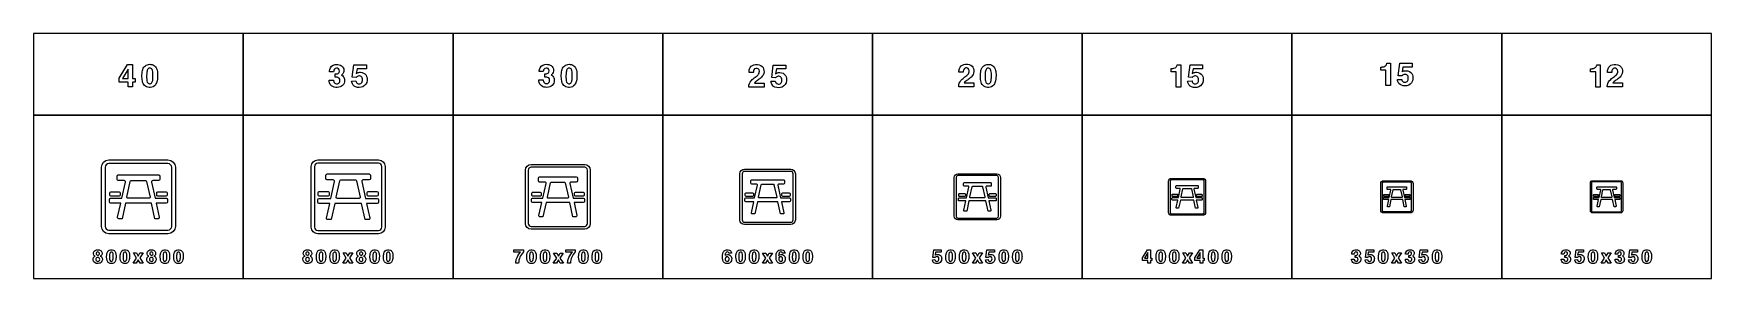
# Model space of a CAD drawing. Extents: x 0 to 18160, y 0 to 2655.
import ezdxf

# ---------------------------------------------------------------- set-up
doc = ezdxf.new("R2010")
doc.units = 0
doc.header["$MEASUREMENT"] = 0

msp = doc.modelspace()

# ---------------------------------------------------------------- linework, layer by layer
for points in [[(0, 1770), (2270, 1770), (2270, 2655), (0, 2655)], [(2270, 1770), (4540, 1770), (4540, 2655), (2270, 2655)], [(4540, 1770), (6810, 1770), (6810, 2655), (4540, 2655)], [(6810, 1770), (9080, 1770), (9080, 2655), (6810, 2655)], [(9080, 1770), (11350, 1770), (11350, 2655), (9080, 2655)], [(11350, 1770), (13620, 1770), (13620, 2655), (11350, 2655)], [(13620, 1770), (15890, 1770), (15890, 2655), (13620, 2655)], [(15890, 1770), (18160, 1770), (18160, 2655), (15890, 2655)], [(927.496, 2171.35), (1017.9, 2317.79), (1070.98, 2317.79), (1070.98, 2166.57), (1097.95, 2166.57), (1097.95, 2128.53), (1070.98, 2128.53), (1070.98, 2076.28), (1023.46, 2076.28), (1023.46, 2128.53), (927.496, 2128.53)], [(1023.46, 2269.13), (963.474, 2166.57), (1023.46, 2166.57)], [(0, 0), (2270, 0), (2270, 1770), (0, 1770)], [(2270, 0), (4540, 0), (4540, 1770), (2270, 1770)], [(4540, 0), (6810, 0), (6810, 1770), (4540, 1770)], [(6810, 0), (9080, 0), (9080, 1770), (6810, 1770)], [(9080, 0), (11350, 0), (11350, 1770), (9080, 1770)], [(11350, 0), (13620, 0), (13620, 1770), (11350, 1770)], [(13620, 0), (15890, 0), (15890, 1770), (13620, 1770)], [(15890, 0), (18160, 0), (18160, 1770), (15890, 1770)], [(1115.2, 221.769), (1080.08, 276.319), (1114.84, 276.319), (1133.11, 242.267), (1151.83, 276.319), (1185.98, 276.319), (1150.44, 222.29), (1186.95, 166.272), (1152.4, 166.272), (1132.54, 202.362), (1112.14, 166.272), (1077.99, 166.272)], [(3385.19, 221.769), (3350.07, 276.319), (3384.84, 276.319), (3403.11, 242.267), (3421.83, 276.319), (3455.97, 276.319), (3420.43, 222.29), (3456.95, 166.272), (3422.4, 166.272), (3402.54, 202.362), (3382.14, 166.272), (3347.99, 166.272)], [(5662.41, 221.386), (5627.29, 275.936), (5662.06, 275.936), (5680.33, 241.884), (5699.05, 275.936), (5733.19, 275.936), (5697.65, 221.908), (5734.17, 165.889), (5699.62, 165.889), (5679.76, 201.979), (5659.35, 165.889), (5625.21, 165.889)], [(7925.79, 221.523), (7890.67, 276.072), (7925.43, 276.072), (7943.7, 242.02), (7962.42, 276.072), (7996.57, 276.072), (7961.03, 222.044), (7997.54, 166.025), (7962.99, 166.025), (7943.13, 202.115), (7922.73, 166.025), (7888.58, 166.025)], [(10198.2, 221.797), (10163.1, 276.346), (10197.9, 276.346), (10216.2, 242.294), (10234.9, 276.346), (10269, 276.346), (10233.5, 222.318), (10270, 166.299), (10235.4, 166.299), (10215.6, 202.389), (10195.2, 166.299), (10161, 166.299)], [(12001, 222.096), (12055.2, 309.963), (12087.1, 309.963), (12087.1, 219.229), (12103.3, 219.229), (12103.3, 196.409), (12087.1, 196.409), (12087.1, 165.058), (12058.6, 165.058), (12058.6, 196.409), (12001, 196.409)], [(12058.6, 280.769), (12022.6, 219.229), (12058.6, 219.229)], [(12472.5, 221.797), (12437.4, 276.346), (12472.2, 276.347), (12490.5, 242.294), (12509.2, 276.347), (12543.3, 276.347), (12507.8, 222.318), (12544.3, 166.299), (12509.7, 166.299), (12489.9, 202.389), (12469.5, 166.299), (12435.3, 166.299)], [(12569, 222.114), (12623.3, 309.981), (12655.1, 309.981), (12655.1, 219.246), (12671.3, 219.246), (12671.3, 196.427), (12655.1, 196.427), (12655.1, 165.076), (12626.6, 165.076), (12626.6, 196.427), (12569, 196.427)], [(12626.6, 280.787), (12590.6, 219.246), (12626.6, 219.246)], [(14734.2, 221.783), (14699.1, 276.333), (14733.9, 276.333), (14752.1, 242.281), (14770.8, 276.333), (14805, 276.333), (14769.4, 222.304), (14806, 166.285), (14771.4, 166.285), (14751.6, 202.375), (14731.2, 166.285), (14697, 166.285)], [(17004.2, 221.783), (16969.1, 276.333), (17003.9, 276.333), (17022.1, 242.281), (17040.8, 276.333), (17075, 276.333), (17039.4, 222.304), (17076, 166.285), (17041.4, 166.285), (17021.6, 202.375), (17001.2, 166.285), (16967, 166.285)]]:
    msp.add_lwpolyline(points, close=True)
for points in [[(1173.29, 2191.65, -0.0563084), (1179.33, 2254.48, -0.130301), (1201.53, 2298.28, -0.174843), (1243.35, 2319.69, -0.147552), (1296.47, 2313.05, -0.192146), (1333.28, 2269.88, -0.0833996), (1342.52, 2212.85, -0.0545507), (1337.51, 2142.08, -0.116773), (1318.43, 2098, -0.221099), (1263.57, 2070.32, -0.162564), (1212.11, 2082.84, -0.174743), (1180.84, 2128.26, -0.0640867), (1173.37, 2186.95)], [(1224.67, 2161.12, 0.0124589), (1225.19, 2154.8, 0.0668192), (1230.8, 2129.4, 0.615362), (1281.7, 2123.79, 0.0726881), (1287.15, 2136.83, 0.0588562), (1291.85, 2174.11, 0.0389037), (1290.23, 2241.09, 0.084671), (1283.64, 2264.43, 0.156013), (1272.18, 2276.6, 0.143208), (1256.47, 2279.56, 0.172584), (1240.71, 2273.36, 0.132565), (1230.76, 2257.8, 0.0498315), (1226.21, 2236.08, 0.0368731)], [(3199.84, 2150.87), (3246.2, 2150.87, 0.0411845), (3248.26, 2135.66, 0.335066), (3278.75, 2110.39, 0.276505), (3310.74, 2124.92, 0.158203), (3316.31, 2145.65, 0.0878221), (3313.34, 2161.57, 0.217575), (3294.82, 2178.43, 0.0882727), (3273.57, 2181.56), (3262.75, 2181.56), (3262.75, 2216.82, 0.0282129), (3282.34, 2217.42, 0.50028), (3309.32, 2262.91, 0.235001), (3290.79, 2277.96, 0.165496), (3265.12, 2275.67, 0.220849), (3250.9, 2259.12, 0.055705), (3248.02, 2240.92), (3203.2, 2240.92, -0.0488003), (3204.97, 2263.51, -0.30773), (3262.59, 2318.01, -0.146685), (3322.07, 2312.08, -0.469869), (3348.61, 2219.31, -0.0891152), (3336.57, 2207.54), (3332.3, 2204.54, -0.0245333), (3343.48, 2198.14, -0.202429), (3365.75, 2161.45, -0.422325), (3303.08, 2072, -0.154301), (3238.98, 2079.19, -0.287878), (3199.96, 2139.89, -0.0143877)], [(3442.43, 2139.57), (3489.39, 2141.35, 0.0452719), (3495.79, 2125.12, 0.0567733), (3500.53, 2118.25, 0.070207), (3504.95, 2114.77, 0.264984), (3540.97, 2112.87, 0.20748), (3558.38, 2135.98, 0.147389), (3557.24, 2174.01, 0.308532), (3527.86, 2195.42, 0.215743), (3498.08, 2185.19, 0.028781), (3492.71, 2178.95), (3450.09, 2180.96), (3467.91, 2315.64), (3601.95, 2315.64), (3601.95, 2273.77), (3501.51, 2273.77), (3492.55, 2221.76, -0.0211252), (3505.46, 2229.3, -0.121371), (3538.8, 2235.15, -0.244671), (3598.59, 2203.2, -0.173069), (3610.16, 2144.07, -0.256779), (3564.98, 2078.08, -0.199585), (3485.44, 2077.01, -0.245625), (3445.16, 2125.91, -0.0170062)], [(5469.08, 2152.29), (5515.45, 2152.29, 0.0411845), (5517.5, 2137.08, 0.335066), (5547.99, 2111.8, 0.276505), (5579.98, 2126.34, 0.158203), (5585.55, 2147.07, 0.0878221), (5582.59, 2162.99, 0.217575), (5564.07, 2179.85, 0.0882727), (5542.82, 2182.97), (5532, 2182.97), (5532, 2218.24, 0.0282129), (5551.59, 2218.83, 0.50028), (5578.56, 2264.33, 0.235001), (5560.04, 2279.38, 0.165496), (5534.37, 2277.09, 0.220849), (5520.15, 2260.54, 0.055705), (5517.27, 2242.33), (5472.44, 2242.33, -0.0488003), (5474.22, 2264.92, -0.30773), (5531.84, 2319.43, -0.146685), (5591.32, 2313.5, -0.469869), (5617.86, 2220.73, -0.0891152), (5605.81, 2208.96), (5601.55, 2205.96, -0.0245333), (5612.72, 2199.56, -0.202429), (5635, 2162.87, -0.422325), (5572.32, 2073.41, -0.154301), (5508.22, 2080.6, -0.287878), (5469.2, 2141.31, -0.0143877)], [(5711.68, 2191.65, -0.0563084), (5717.72, 2254.48, -0.130301), (5739.91, 2298.28, -0.174843), (5781.74, 2319.69, -0.147552), (5834.86, 2313.05, -0.192146), (5871.67, 2269.88, -0.0833996), (5880.91, 2212.85, -0.0545507), (5875.89, 2142.08, -0.116773), (5856.82, 2098, -0.221099), (5801.96, 2070.32, -0.162564), (5750.5, 2082.84, -0.174743), (5719.22, 2128.26, -0.0640867), (5711.76, 2186.95)], [(5763.06, 2161.12, 0.0124589), (5763.57, 2154.8, 0.0668192), (5769.18, 2129.4, 0.615362), (5820.09, 2123.79, 0.0726881), (5825.54, 2136.83, 0.0588562), (5830.24, 2174.11, 0.0389037), (5828.62, 2241.09, 0.084671), (5822.02, 2264.43, 0.156013), (5810.57, 2276.6, 0.143208), (5794.85, 2279.56, 0.172584), (5779.09, 2273.36, 0.132565), (5769.14, 2257.8, 0.0498315), (5764.6, 2236.08, 0.0368731)], [(7741.06, 2074.79, -0.0640343), (7742.32, 2095.72, -0.161687), (7778.14, 2156.27, -0.0283718), (7819.97, 2188.65, 0.0545111), (7840.86, 2206.58, 0.192461), (7855.83, 2246.12, 0.234238), (7842.24, 2272.5, 0.196223), (7816.93, 2277.28, 0.252425), (7795.01, 2260.1, 0.0856617), (7790.86, 2243.08, 0.0202329), (7790.15, 2231.39), (7743.51, 2231.39, -0.0983795), (7749.55, 2272.7, -0.245047), (7795.72, 2315.83, -0.207102), (7872.69, 2307.49, -0.233443), (7905.15, 2255.16, -0.20961), (7886.99, 2190.98, -0.0785124), (7853.06, 2159.51, 0.0107372), (7817.24, 2133.72, 0.0665092), (7801.37, 2117.68), (7905.86, 2117.68), (7905.86, 2074.79)], [(7981.21, 2136.73), (8028.17, 2138.5, 0.0452719), (8034.56, 2122.27, 0.0567733), (8039.3, 2115.4, 0.070207), (8043.73, 2111.92, 0.264984), (8079.74, 2110.03, 0.20748), (8097.16, 2133.13, 0.147389), (8096.02, 2171.17, 0.308532), (8066.63, 2192.57, 0.215743), (8036.85, 2182.34, 0.028781), (8031.48, 2176.1), (7988.87, 2178.12), (8006.68, 2312.79), (8140.72, 2312.79), (8140.72, 2270.93), (8040.29, 2270.93), (8031.33, 2218.92, -0.0211252), (8044.24, 2226.46, -0.121371), (8077.57, 2232.3, -0.244671), (8137.37, 2200.35, -0.173069), (8148.94, 2141.23, -0.256779), (8103.76, 2075.23, -0.199585), (8024.22, 2074.17, -0.245625), (7983.93, 2123.06, -0.0170062)], [(10012.9, 2078.85, -0.0640343), (10014.2, 2099.78, -0.161687), (10050, 2160.33, -0.0283718), (10091.8, 2192.71, 0.0545111), (10112.7, 2210.64, 0.192461), (10127.7, 2250.18, 0.234238), (10114.1, 2276.56, 0.196223), (10088.8, 2281.34, 0.252425), (10066.8, 2264.16, 0.0856617), (10062.7, 2247.14, 0.0202329), (10062, 2235.45), (10015.3, 2235.45, -0.0983795), (10021.4, 2276.76, -0.245047), (10067.6, 2319.89, -0.207102), (10144.5, 2311.55, -0.233443), (10177, 2259.22, -0.20961), (10158.8, 2195.04, -0.0785124), (10124.9, 2163.57, 0.0107372), (10089.1, 2137.78, 0.0665092), (10073.2, 2121.74), (10177.7, 2121.74), (10177.7, 2078.85)], [(10247.9, 2191.49, -0.0563084), (10253.9, 2254.33, -0.130301), (10276.1, 2298.12, -0.174843), (10317.9, 2319.53, -0.147552), (10371, 2312.9, -0.192146), (10407.8, 2269.73, -0.0833996), (10417.1, 2212.7, -0.0545507), (10412.1, 2141.92, -0.116773), (10393, 2097.85, -0.221099), (10338.1, 2070.16, -0.162564), (10286.7, 2082.68, -0.174743), (10255.4, 2128.1, -0.0640867), (10247.9, 2186.79)], [(10299.2, 2160.96, 0.0124589), (10299.8, 2154.64, 0.0668192), (10305.4, 2129.25, 0.615362), (10356.3, 2123.64, 0.0726881), (10361.7, 2136.67, 0.0588562), (10366.4, 2173.95, 0.0389037), (10364.8, 2240.94, 0.084671), (10358.2, 2264.28, 0.156013), (10346.8, 2276.44, 0.143208), (10331, 2279.4, 0.172584), (10315.3, 2273.2, 0.132565), (10305.3, 2257.64, 0.0498315), (10300.8, 2235.92, 0.0368731)], [(12310.9, 2274.45), (12324.1, 2274.45, 0.0261527), (12330.1, 2275.12, 0.0824327), (12354.9, 2282.34, 0.211118), (12374.9, 2306.08, 0.0230957), (12377.6, 2315.99), (12415.7, 2315.99), (12415.7, 2074.01), (12367.1, 2074.01), (12367.1, 2241.03), (12310.9, 2241.03)], [(12491, 2139), (12538, 2140.78, 0.0452719), (12544.4, 2124.55, 0.0567733), (12549.1, 2117.67, 0.070207), (12553.5, 2114.2, 0.264984), (12589.6, 2112.3, 0.20748), (12607, 2135.41, 0.147389), (12605.8, 2173.44, 0.308532), (12576.4, 2194.85, 0.215743), (12546.7, 2184.62, 0.028781), (12541.3, 2178.38), (12498.7, 2180.39), (12516.5, 2315.07), (12650.5, 2315.07), (12650.5, 2273.2), (12550.1, 2273.2), (12541.1, 2221.19, -0.0211252), (12554.1, 2228.73, -0.121371), (12587.4, 2234.58, -0.244671), (12647.2, 2202.63, -0.173069), (12658.8, 2143.5, -0.256779), (12613.6, 2077.51, -0.199585), (12534, 2076.44, -0.245625), (12493.7, 2125.34, -0.0170062)], [(14580.9, 2291.94), (14594, 2291.94, 0.0261527), (14600.1, 2292.61, 0.0824327), (14624.9, 2299.84, 0.211118), (14644.9, 2323.58, 0.0230957), (14647.6, 2333.49), (14685.7, 2333.49), (14685.7, 2091.51), (14637.1, 2091.51), (14637.1, 2258.53), (14580.9, 2258.53)], [(14761, 2156.5), (14808, 2158.28, 0.0452719), (14814.4, 2142.04, 0.0567733), (14819.1, 2135.17, 0.070207), (14823.5, 2131.7, 0.264984), (14859.6, 2129.8, 0.20748), (14877, 2152.9, 0.147389), (14875.8, 2190.94, 0.308532), (14846.4, 2212.34, 0.215743), (14816.7, 2202.11, 0.028781), (14811.3, 2195.87), (14768.7, 2197.89), (14786.5, 2332.56), (14920.5, 2332.56), (14920.5, 2290.7), (14820.1, 2290.7), (14811.1, 2238.69, -0.0211252), (14824, 2246.23, -0.121371), (14857.4, 2252.08, -0.244671), (14917.2, 2220.12, -0.173069), (14928.7, 2161, -0.256779), (14883.6, 2095.01, -0.199585), (14804, 2093.94, -0.245625), (14763.7, 2142.83, -0.0170062)], [(16852.4, 2273.43), (16865.5, 2273.43, 0.0261527), (16871.5, 2274.1, 0.0824327), (16896.4, 2281.32, 0.211118), (16916.4, 2305.06, 0.0230957), (16919, 2314.97), (16957.1, 2314.97), (16957.1, 2072.99), (16908.5, 2072.99), (16908.5, 2240.01), (16852.4, 2240.01)], [(17032.5, 2075.98, -0.0640343), (17033.8, 2096.92, -0.161687), (17069.6, 2157.46, -0.0283718), (17111.4, 2189.85, 0.0545111), (17132.3, 2207.78, 0.192461), (17147.3, 2247.31, 0.234238), (17133.7, 2273.69, 0.196223), (17108.4, 2278.47, 0.252425), (17086.4, 2261.29, 0.0856617), (17082.3, 2244.27, 0.0202329), (17081.6, 2232.58), (17034.9, 2232.58, -0.0983795), (17041, 2273.89, -0.245047), (17087.1, 2317.02, -0.207102), (17164.1, 2308.69, -0.233443), (17196.6, 2256.36, -0.20961), (17178.4, 2192.18, -0.0785124), (17144.5, 2160.7, 0.0107372), (17108.7, 2134.91, 0.0665092), (17092.8, 2118.88), (17197.3, 2118.88), (17197.3, 2075.98)], [(814.998, 484.997, -0.414213), (734.998, 564.997), (734.998, 1205, -0.414213), (814.998, 1285), (1455, 1285, -0.414213), (1535, 1205), (1535, 564.997, -0.414213), (1455, 484.997)], [(3075, 484.997, -0.414213), (3005, 554.997), (3005, 1215, -0.414213), (3075, 1285), (3735, 1285, -0.414213), (3805, 1215), (3805, 554.997, -0.414213), (3735, 484.997)], [(814.998, 524.997), (1455, 524.997, 0.414213), (1495, 564.997), (1495, 1205, 0.414213), (1455, 1245), (814.998, 1245, 0.414213), (774.998, 1205), (774.998, 564.997, 0.414213)], [(1135, 1122.56), (1353.44, 1122.56, -0.413762), (1366.6, 1109.41), (1366.6, 1074.36, -0.413808), (1353.44, 1061.21), (1289.14, 1061.2, 0.479731), (1276.2, 1045.2), (1315.04, 869.218), (1436.6, 869.231, -0.413829), (1449.77, 856.072), (1449.77, 828.933, -0.413808), (1436.6, 815.776), (1326.67, 815.787), (1360.24, 663.418, -0.478843), (1347.51, 647.433), (1312.18, 647.442), (1275.1, 815.787), (1134.99, 815.787), (994.892, 815.787), (957.813, 647.442), (922.481, 647.433, -0.478843), (909.755, 663.418), (943.325, 815.787), (833.394, 815.776, -0.413808), (820.23, 828.933), (820.23, 856.072, -0.413829), (833.394, 869.231), (954.96, 869.218), (993.797, 1045.2, 0.479731), (980.853, 1061.2), (916.56, 1061.21, -0.413808), (903.392, 1074.36), (903.392, 1109.41, -0.413762), (916.56, 1122.56)], [(3075, 519.997), (3735, 519.997, 0.414213), (3770, 554.997), (3770, 1215, 0.414213), (3735, 1250), (3075, 1250, 0.414213), (3040, 1215), (3040, 554.997, 0.414213)], [(3405, 1132.46), (3632.54, 1132.46, -0.413762), (3646.25, 1118.76), (3646.25, 1082.25, -0.413808), (3632.54, 1068.55), (3565.56, 1068.54, 0.479731), (3552.08, 1051.87), (3592.54, 868.561), (3719.17, 868.574, -0.413829), (3732.88, 854.867), (3732.88, 826.597, -0.413808), (3719.17, 812.892), (3604.65, 812.904), (3639.62, 654.186, -0.478843), (3626.37, 637.534), (3589.56, 637.543), (3550.94, 812.904), (3404.99, 812.904), (3259.05, 812.904), (3220.43, 637.543), (3183.63, 637.534, -0.478843), (3170.37, 654.186), (3205.34, 812.904), (3090.83, 812.892, -0.413808), (3077.11, 826.597), (3077.11, 854.867, -0.413829), (3090.83, 868.574), (3217.46, 868.561), (3257.91, 1051.87, 0.479731), (3244.43, 1068.54), (3177.46, 1068.55, -0.413808), (3163.74, 1082.25), (3163.74, 1118.76, -0.413762), (3177.46, 1132.46)], [(5385, 534.997, -0.414213), (5325, 594.997), (5325, 1175, -0.414213), (5385, 1235), (5965, 1235, -0.414213), (6025, 1175), (6025, 594.997, -0.414213), (5965, 534.997)], [(5385, 564.997), (5965, 564.997, 0.414213), (5995, 594.997), (5995, 1175, 0.414213), (5965, 1205), (5385, 1205, 0.414213), (5355, 1175), (5355, 594.997, 0.414213)], [(5675, 1101.53), (5874.1, 1101.53, -0.413762), (5886.09, 1089.54), (5886.09, 1057.6, -0.413808), (5874.1, 1045.61), (5815.49, 1045.6, 0.479731), (5803.7, 1031.01), (5839.1, 870.615), (5949.89, 870.627, -0.413829), (5961.9, 858.633), (5961.9, 833.897, -0.413808), (5949.89, 821.905), (5849.69, 821.915), (5880.29, 683.037, -0.478843), (5868.7, 668.467), (5836.49, 668.475), (5802.7, 821.915), (5674.99, 821.915), (5547.3, 821.915), (5513.5, 668.475), (5481.3, 668.467, -0.478843), (5469.7, 683.037), (5500.3, 821.915), (5400.1, 821.905, -0.413808), (5388.1, 833.897), (5388.1, 858.633, -0.413829), (5400.1, 870.627), (5510.9, 870.615), (5546.3, 1031.01, 0.479731), (5534.5, 1045.6), (5475.9, 1045.61, -0.413808), (5463.9, 1057.6), (5463.9, 1089.54, -0.413762), (5475.9, 1101.53)], [(7695, 584.997, -0.414213), (7645, 634.997), (7645, 1135, -0.414213), (7695, 1185), (8195, 1185, -0.414213), (8245, 1135), (8245, 634.997, -0.414213), (8195, 584.997)], [(7695, 609.997), (8195, 609.997, 0.414213), (8220, 634.997), (8220, 1135, 0.414213), (8195, 1160), (7695, 1160, 0.414213), (7670, 1135), (7670, 634.997, 0.414213)], [(10005, 634.997, -0.414213), (9965, 674.997), (9965, 1095, -0.414213), (10005, 1135), (10425, 1135, -0.414213), (10465, 1095), (10465, 674.997, -0.414213), (10425, 634.997)], [(10005, 654.997), (10425, 654.997, 0.414213), (10445, 674.997), (10445, 1095, 0.414213), (10425, 1115), (10005, 1115, 0.414213), (9985, 1095), (9985, 674.997, 0.414213)], [(926.214, 940.489, -0.413814), (937.186, 929.517), (937.186, 901.942, -0.41382), (926.214, 890.975), (835.368, 890.972, -0.413786), (824.4, 901.937), (824.4, 929.519, -0.413793), (835.368, 940.484)], [(1135, 1061.19), (1212.12, 1061.19, -0.352577), (1222.88, 1052.57), (1260.4, 882.573, -0.479787), (1249.64, 869.233), (1134.99, 869.233), (1020.35, 869.233, -0.479787), (1009.6, 882.573), (1047.12, 1052.57, -0.352577), (1057.87, 1061.19)], [(1343.78, 940.489), (1434.62, 940.484, -0.413793), (1445.6, 929.519), (1445.6, 901.937, -0.413786), (1434.62, 890.972), (1343.78, 890.975, -0.41382), (1332.81, 901.942), (1332.81, 929.517, -0.413814)], [(3187.51, 942.801, -0.413814), (3198.94, 931.372), (3198.94, 902.648, -0.41382), (3187.51, 891.224), (3092.88, 891.221, -0.413786), (3081.46, 902.643), (3081.46, 931.374, -0.413793), (3092.88, 942.796)], [(3405, 1068.53), (3485.34, 1068.53, -0.352577), (3496.54, 1059.55), (3535.62, 882.472, -0.479787), (3524.42, 868.577), (3404.99, 868.576), (3285.57, 868.577, -0.479787), (3274.37, 882.472), (3313.46, 1059.55, -0.352577), (3324.66, 1068.53)], [(3622.48, 942.801), (3717.11, 942.796, -0.413793), (3728.54, 931.374), (3728.54, 902.643, -0.413786), (3717.11, 891.221), (3622.48, 891.224, -0.41382), (3611.05, 902.648), (3611.05, 931.372, -0.413814)], [(5484.7, 935.575, -0.413814), (5494.7, 925.575), (5494.7, 900.441, -0.41382), (5484.7, 890.445), (5401.9, 890.443, -0.413786), (5391.9, 900.437), (5391.9, 925.577, -0.413793), (5401.9, 935.572)], [(5675, 1045.59), (5745.29, 1045.59, -0.352577), (5755.1, 1037.73), (5789.29, 882.787, -0.479787), (5779.49, 870.629), (5674.99, 870.628), (5570.5, 870.629, -0.479787), (5560.7, 882.787), (5594.9, 1037.73, -0.352577), (5604.7, 1045.59)], [(5865.29, 935.575), (5948.09, 935.572, -0.413793), (5958.1, 925.577), (5958.1, 900.437, -0.413786), (5948.09, 890.443), (5865.29, 890.445, -0.41382), (5855.3, 900.441), (5855.3, 925.575, -0.413814)], [(7945, 1070.59), (8115.65, 1070.59, -0.413762), (8125.94, 1060.32), (8125.94, 1032.94, -0.413808), (8115.65, 1022.66), (8065.42, 1022.66, 0.479731), (8055.31, 1010.15), (8085.65, 872.67), (8180.62, 872.68, -0.413829), (8190.91, 862.4), (8190.91, 841.197, -0.413808), (8180.62, 830.918), (8094.74, 830.927), (8120.96, 711.889, -0.478843), (8111.02, 699.4), (8083.42, 699.407), (8054.45, 830.927), (7944.99, 830.927), (7835.54, 830.927), (7806.57, 699.407), (7778.97, 699.4, -0.478843), (7769.03, 711.889), (7795.25, 830.927), (7709.37, 830.918, -0.413808), (7699.09, 841.197), (7699.09, 862.4, -0.413829), (7709.37, 872.68), (7804.34, 872.67), (7834.68, 1010.15, 0.479731), (7824.57, 1022.66), (7774.34, 1022.66, -0.413808), (7764.06, 1032.94), (7764.06, 1060.32, -0.413762), (7774.34, 1070.59)], [(7781.88, 928.35, -0.413814), (7790.46, 919.778), (7790.46, 898.235, -0.41382), (7781.88, 889.667), (7710.91, 889.665, -0.413786), (7702.34, 898.232), (7702.34, 919.78, -0.413793), (7710.91, 928.347)], [(7945, 1022.65), (8005.25, 1022.65, -0.352577), (8013.65, 1015.91), (8042.96, 883.103, -0.479787), (8034.56, 872.682), (7944.99, 872.681), (7855.43, 872.682, -0.479787), (7847.03, 883.103), (7876.34, 1015.91, -0.352577), (7884.74, 1022.65)], [(8108.11, 928.35), (8179.08, 928.347, -0.413793), (8187.65, 919.78), (8187.65, 898.232, -0.413786), (8179.08, 889.665), (8108.11, 889.667, -0.41382), (8099.54, 898.235), (8099.54, 919.778, -0.413814)], [(10215, 1039.66), (10357.2, 1039.66, -0.413762), (10365.8, 1031.1), (10365.8, 1008.28, -0.413808), (10357.2, 999.717), (10315.4, 999.715, 0.479731), (10306.9, 989.293), (10332.2, 874.725), (10411.4, 874.733, -0.413829), (10419.9, 866.166), (10419.9, 848.497, -0.413808), (10411.4, 839.932), (10339.8, 839.939), (10361.6, 740.74, -0.478843), (10353.4, 730.333), (10330.4, 730.339), (10306.2, 839.939), (10215, 839.939), (10123.8, 839.939), (10099.6, 730.339), (10076.6, 730.333, -0.478843), (10068.4, 740.74), (10090.2, 839.939), (10018.6, 839.932, -0.413808), (10010.1, 848.497), (10010.1, 866.166, -0.413829), (10018.6, 874.733), (10097.8, 874.725), (10123.1, 989.293, 0.479731), (10114.6, 999.715), (10072.8, 999.717, -0.413808), (10064.2, 1008.28), (10064.2, 1031.1, -0.413762), (10072.8, 1039.66)], [(10079.1, 921.124, -0.413814), (10086.2, 913.982), (10086.2, 896.029, -0.41382), (10079.1, 888.889), (10019.9, 888.887, -0.413786), (10012.8, 896.026), (10012.8, 913.983, -0.413793), (10019.9, 921.122)], [(10215, 999.706), (10265.2, 999.706, -0.352577), (10272.2, 994.092), (10296.6, 883.419, -0.479787), (10289.6, 874.734), (10215, 874.734), (10140.4, 874.734, -0.479787), (10133.4, 883.419), (10157.8, 994.092, -0.352577), (10164.8, 999.706)], [(10350.9, 921.124), (10410.1, 921.122, -0.413793), (10417.2, 913.983), (10417.2, 896.026, -0.413786), (10410.1, 888.887), (10350.9, 888.889, -0.41382), (10343.8, 896.029), (10343.8, 913.982, -0.413814)], [(12315, 684.997, -0.414213), (12285, 714.997), (12285, 1055, -0.414213), (12315, 1085), (12655, 1085, -0.414213), (12685, 1055), (12685, 714.997, -0.414213), (12655, 684.997)], [(12315, 699.997), (12655, 699.997, 0.414213), (12670, 714.997), (12670, 1055, 0.414213), (12655, 1070), (12315, 1070, 0.414213), (12300, 1055), (12300, 714.997, 0.414213)], [(12485, 1008.73), (12598.8, 1008.73, -0.413762), (12605.6, 1001.88), (12605.6, 983.626, -0.413808), (12598.8, 976.773), (12565.3, 976.771, 0.479731), (12558.5, 968.434), (12578.8, 876.779), (12642.1, 876.786, -0.413829), (12648.9, 869.932), (12648.9, 855.797, -0.413808), (12642.1, 848.945), (12584.8, 848.951), (12602.3, 769.592, -0.478843), (12595.7, 761.266), (12577.3, 761.271), (12558, 848.951), (12485, 848.951), (12412, 848.951), (12392.7, 761.271), (12374.3, 761.266, -0.478843), (12367.7, 769.592), (12385.2, 848.951), (12327.9, 848.945, -0.413808), (12321.1, 855.797), (12321.1, 869.932, -0.413829), (12327.9, 876.786), (12391.2, 876.779), (12411.5, 968.434, 0.479731), (12404.7, 976.771), (12371.2, 976.773, -0.413808), (12364.4, 983.626), (12364.4, 1001.88, -0.413762), (12371.2, 1008.73)], [(12376.3, 913.899, -0.413814), (12382, 908.185), (12382, 893.823, -0.41382), (12376.3, 888.111), (12328.9, 888.109, -0.413786), (12323.2, 893.82), (12323.2, 908.186, -0.413793), (12328.9, 913.897)], [(12485, 976.764), (12525.2, 976.764, -0.352577), (12530.8, 972.273), (12550.3, 883.735, -0.479787), (12544.7, 876.787), (12485, 876.787), (12425.3, 876.787, -0.479787), (12419.7, 883.735), (12439.2, 972.273, -0.352577), (12444.8, 976.764)], [(12593.7, 913.899), (12641.1, 913.897, -0.413793), (12646.8, 908.186), (12646.8, 893.82, -0.413786), (12641.1, 888.109), (12593.7, 888.111, -0.41382), (12588, 893.823), (12588, 908.185, -0.413814)], [(14610, 709.997, -0.414213), (14580, 739.997), (14580, 1030, -0.414213), (14610, 1060), (14900, 1060, -0.414213), (14930, 1030), (14930, 739.997, -0.414213), (14900, 709.997)], [(14610, 724.997), (14900, 724.997, 0.414213), (14915, 739.997), (14915, 1030, 0.414213), (14900, 1045), (14610, 1045, 0.414213), (14595, 1030), (14595, 739.997, 0.414213)], [(14755, 994.108), (14854.5, 994.108, -0.413762), (14860.5, 988.112), (14860.5, 972.143, -0.413808), (14854.5, 966.147), (14825.2, 966.145, 0.479731), (14819.3, 958.85), (14837, 878.652), (14892.4, 878.658, -0.413829), (14898.4, 872.661), (14898.4, 860.293, -0.413808), (14892.4, 854.297), (14842.3, 854.302), (14857.6, 784.863, -0.478843), (14851.8, 777.578), (14835.7, 777.582), (14818.8, 854.302), (14755, 854.302), (14691.1, 854.302), (14674.3, 777.582), (14658.1, 777.578, -0.478843), (14652.3, 784.863), (14667.6, 854.302), (14617.5, 854.297, -0.413808), (14611.5, 860.293), (14611.5, 872.661, -0.413829), (14617.5, 878.658), (14672.9, 878.652), (14690.6, 958.85, 0.479731), (14684.8, 966.145), (14655.4, 966.147, -0.413808), (14649.4, 972.143), (14649.4, 988.112, -0.413762), (14655.4, 994.108)], [(14659.8, 911.132, -0.413814), (14664.8, 906.132), (14664.8, 893.565, -0.41382), (14659.8, 888.567), (14618.4, 888.566, -0.413786), (14613.4, 893.563), (14613.4, 906.133, -0.413793), (14618.4, 911.13)], [(14755, 966.139), (14790.1, 966.139, -0.352577), (14795, 962.209), (14812.1, 884.738, -0.479787), (14807.2, 878.659), (14755, 878.658), (14702.8, 878.659, -0.479787), (14697.8, 884.738), (14714.9, 962.209, -0.352577), (14719.8, 966.139)], [(14850.1, 911.132), (14891.5, 911.13, -0.413793), (14896.5, 906.133), (14896.5, 893.563, -0.413786), (14891.5, 888.566), (14850.1, 888.567, -0.41382), (14845.1, 893.565), (14845.1, 906.132, -0.413814)], [(16874, 709.997, -0.414213), (16850, 733.997), (16850, 1036, -0.414213), (16874, 1060), (17176, 1060, -0.414213), (17200, 1036), (17200, 733.997, -0.414213), (17176, 709.997)], [(16874, 721.998), (17176, 721.998, 0.414213), (17188, 733.998), (17188, 1036, 0.414213), (17176, 1048), (16874, 1048, 0.414213), (16862, 1036), (16862, 733.998, 0.414213)], [(17025.4, 994.108), (17125, 994.108, -0.413762), (17131, 988.112), (17131, 972.143, -0.413808), (17125, 966.147), (17095.7, 966.145, 0.479731), (17089.8, 958.85), (17107.5, 878.652), (17162.9, 878.658, -0.413829), (17168.9, 872.661), (17168.9, 860.293, -0.413808), (17162.9, 854.297), (17112.8, 854.302), (17128.1, 784.863, -0.478843), (17122.3, 777.578), (17106.2, 777.582), (17089.3, 854.302), (17025.4, 854.302), (16961.6, 854.302), (16944.7, 777.582), (16928.6, 777.578, -0.478843), (16922.8, 784.863), (16938.1, 854.302), (16888, 854.297, -0.413808), (16882, 860.293), (16882, 872.661, -0.413829), (16888, 878.658), (16943.4, 878.652), (16961.1, 958.85, 0.479731), (16955.2, 966.145), (16925.9, 966.147, -0.413808), (16919.9, 972.143), (16919.9, 988.112, -0.413762), (16925.9, 994.108)], [(16930.3, 911.132, -0.413814), (16935.3, 906.132), (16935.3, 893.565, -0.41382), (16930.3, 888.567), (16888.9, 888.566, -0.413786), (16883.9, 893.563), (16883.9, 906.133, -0.413793), (16888.9, 911.13)], [(17025.4, 966.139), (17060.6, 966.139, -0.352577), (17065.5, 962.209), (17082.6, 884.738, -0.479787), (17077.7, 878.659), (17025.4, 878.658), (16973.2, 878.659, -0.479787), (16968.3, 884.738), (16985.4, 962.209, -0.352577), (16990.3, 966.139)], [(17120.6, 911.132), (17162, 911.13, -0.413793), (17167, 906.133), (17167, 893.563, -0.413786), (17162, 888.566), (17120.6, 888.567, -0.41382), (17115.6, 893.565), (17115.6, 906.132, -0.413814)], [(667.968, 242.323, -0.0382282), (664.485, 243.627, -0.270406), (649.106, 267.703, -0.377372), (679.437, 309.622, -0.15371), (717.921, 307.513, -0.416366), (738.324, 258.058, -0.173733), (723.774, 243.674), (722.328, 242.987, -0.0479914), (731.997, 238.034, -0.173856), (743.608, 221.873, -0.440125), (712.542, 164.243, -0.184), (667.115, 168.106, -0.410286), (649.627, 226.897, -0.151435), (664.035, 240.357)], [(674.84, 207.087, 0.0490068), (675.765, 200.38, 0.121824), (679.864, 191.992, 0.229649), (696.878, 185.641, 0.256774), (712.873, 195.57, 0.178638), (714.674, 215.12, 0.196143), (706.475, 226.186, 0.197496), (689.082, 228.271, 0.222887), (677.163, 219.006, 0.124888)], [(677.305, 267.821, 0.0587981), (678.182, 263.887, 0.18403), (685.267, 254.717, 0.217144), (702.684, 253.485, 0.192437), (710.883, 260.57, 0.157808), (712.542, 273.982, 0.166677), (707.968, 282.821, 0.173614), (695.954, 287.323, 0.2359), (681.001, 280.902, 0.184791)], [(791.138, 234.257, -0.0563084), (794.763, 271.959, -0.130301), (808.081, 298.238, -0.174843), (833.176, 311.082, -0.147552), (865.048, 307.101, -0.192146), (887.133, 281.2, -0.0833996), (892.678, 246.982, -0.0545507), (889.668, 204.518, -0.116773), (878.223, 178.073, -0.221099), (845.308, 161.461, -0.162564), (814.432, 168.973, -0.174743), (795.664, 196.224, -0.0640867), (791.185, 231.437)], [(821.967, 215.94, 0.0124589), (822.275, 212.148, 0.0668192), (825.64, 196.911, 0.615362), (856.185, 193.547, 0.0726881), (859.455, 201.366, 0.0588562), (862.275, 223.736, 0.0389037), (861.304, 263.926, 0.084671), (857.346, 277.93, 0.156013), (850.474, 285.229, 0.143208), (841.043, 287.006, 0.172584), (831.588, 283.286, 0.132565), (825.616, 273.949, 0.0498315), (822.891, 260.916, 0.0368731)], [(937.884, 234.248, -0.0563084), (941.51, 271.95, -0.130301), (954.827, 298.229, -0.174843), (979.922, 311.073, -0.147552), (1011.79, 307.092, -0.192146), (1033.88, 281.192, -0.0833996), (1039.42, 246.974, -0.0545507), (1036.41, 204.509, -0.116773), (1024.97, 178.064, -0.221099), (992.054, 161.452, -0.162564), (961.178, 168.964, -0.174743), (942.41, 196.215, -0.0640867), (937.931, 231.428)], [(968.713, 215.931, 0.0124589), (969.021, 212.139, 0.0668192), (972.386, 196.902, 0.615362), (1002.93, 193.538, 0.0726881), (1006.2, 201.357, 0.0588562), (1009.02, 223.727, 0.0389037), (1008.05, 263.917, 0.084671), (1004.09, 277.921, 0.156013), (997.22, 285.22, 0.143208), (987.789, 286.997, 0.172584), (978.334, 283.277, 0.132565), (972.363, 273.94, 0.0498315), (969.637, 260.907, 0.0368731)], [(1248.01, 242.296, -0.0382282), (1244.53, 243.599, -0.270406), (1229.15, 267.675, -0.377372), (1259.48, 309.594, -0.15371), (1297.96, 307.485, -0.416366), (1318.36, 258.03, -0.173733), (1303.82, 243.646), (1302.37, 242.959, -0.0479914), (1312.04, 238.007, -0.173856), (1323.65, 221.845, -0.440125), (1292.58, 164.215, -0.184), (1247.16, 168.078, -0.410286), (1229.67, 226.869, -0.151435), (1244.08, 240.329)], [(1254.88, 207.059, 0.0490068), (1255.81, 200.353, 0.121824), (1259.91, 191.964, 0.229649), (1276.92, 185.613, 0.256774), (1292.91, 195.542, 0.178638), (1294.72, 215.092, 0.196143), (1286.52, 226.158, 0.197496), (1269.12, 228.244, 0.222887), (1257.2, 218.978, 0.124888)], [(1257.35, 267.793, 0.0587981), (1258.22, 263.86, 0.18403), (1265.31, 254.689, 0.217144), (1282.73, 253.457, 0.192437), (1290.92, 260.542, 0.157808), (1292.58, 273.954, 0.166677), (1288.01, 282.793, 0.173614), (1276, 287.296, 0.2359), (1261.04, 280.874, 0.184791)], [(1371.18, 234.284, -0.0563084), (1374.8, 271.986, -0.130301), (1388.12, 298.265, -0.174843), (1413.22, 311.109, -0.147552), (1445.09, 307.128, -0.192146), (1467.17, 281.227, -0.0833996), (1472.72, 247.01, -0.0545507), (1469.71, 204.545, -0.116773), (1458.26, 178.1, -0.221099), (1425.35, 161.488, -0.162564), (1394.47, 169, -0.174743), (1375.71, 196.251, -0.0640867), (1371.23, 231.464)], [(1402.01, 215.967, 0.0124589), (1402.32, 212.175, 0.0668192), (1405.68, 196.938, 0.615362), (1436.23, 193.574, 0.0726881), (1439.5, 201.393, 0.0588562), (1442.32, 223.763, 0.0389037), (1441.34, 263.953, 0.084671), (1437.39, 277.957, 0.156013), (1430.52, 285.256, 0.143208), (1421.08, 287.033, 0.172584), (1411.63, 283.313, 0.132565), (1405.66, 273.976, 0.0498315), (1402.93, 260.943, 0.0368731)], [(1517.93, 234.312, -0.0563084), (1521.55, 272.013, -0.130301), (1534.87, 298.293, -0.174843), (1559.96, 311.136, -0.147552), (1591.84, 307.155, -0.192146), (1613.92, 281.255, -0.0833996), (1619.47, 247.037, -0.0545507), (1616.46, 204.572, -0.116773), (1605.01, 178.127, -0.221099), (1572.1, 161.516, -0.162564), (1541.22, 169.027, -0.174743), (1522.45, 196.279, -0.0640867), (1517.97, 231.492)], [(1548.75, 215.994, 0.0124589), (1549.06, 212.203, 0.0668192), (1552.43, 196.966, 0.615362), (1582.97, 193.601, 0.0726881), (1586.24, 201.421, 0.0588562), (1589.06, 223.79, 0.0389037), (1588.09, 263.98, 0.084671), (1584.13, 277.985, 0.156013), (1577.26, 285.283, 0.143208), (1567.83, 287.06, 0.172584), (1558.38, 283.34, 0.132565), (1552.4, 274.004, 0.0498315), (1549.68, 260.97, 0.0368731)], [(2937.96, 242.323, -0.0382282), (2934.48, 243.627, -0.270406), (2919.1, 267.703, -0.377372), (2949.43, 309.622, -0.15371), (2987.91, 307.513, -0.416366), (3008.32, 258.058, -0.173733), (2993.77, 243.674), (2992.32, 242.987, -0.0479914), (3001.99, 238.034, -0.173856), (3013.6, 221.873, -0.440125), (2982.54, 164.243, -0.184), (2937.11, 168.105, -0.410286), (2919.62, 226.897, -0.151435), (2934.03, 240.357)], [(2944.83, 207.087, 0.0490068), (2945.76, 200.38, 0.121824), (2949.86, 191.992, 0.229649), (2966.87, 185.641, 0.256774), (2982.87, 195.57, 0.178638), (2984.67, 215.12, 0.196143), (2976.47, 226.186, 0.197496), (2959.08, 228.271, 0.222887), (2947.16, 219.006, 0.124888)], [(2947.3, 267.821, 0.0587981), (2948.18, 263.887, 0.18403), (2955.26, 254.717, 0.217144), (2972.68, 253.485, 0.192437), (2980.88, 260.57, 0.157808), (2982.54, 273.982, 0.166677), (2977.96, 282.821, 0.173614), (2965.95, 287.323, 0.2359), (2951, 280.902, 0.184791)], [(3061.13, 234.257, -0.0563084), (3064.76, 271.959, -0.130301), (3078.07, 298.238, -0.174843), (3103.17, 311.082, -0.147552), (3135.04, 307.101, -0.192146), (3157.13, 281.201, -0.0833996), (3162.67, 246.983, -0.0545507), (3159.66, 204.518, -0.116773), (3148.22, 178.073, -0.221099), (3115.3, 161.461, -0.162564), (3084.43, 168.973, -0.174743), (3065.66, 196.224, -0.0640867), (3061.18, 231.438)], [(3091.96, 215.94, 0.0124589), (3092.27, 212.148, 0.0668192), (3095.63, 196.911, 0.615362), (3126.18, 193.547, 0.0726881), (3129.45, 201.366, 0.0588562), (3132.27, 223.736, 0.0389037), (3131.3, 263.926, 0.084671), (3127.34, 277.93, 0.156013), (3120.47, 285.229, 0.143208), (3111.04, 287.006, 0.172584), (3101.58, 283.286, 0.132565), (3095.61, 273.949, 0.0498315), (3092.89, 260.916, 0.0368731)], [(3207.88, 234.248, -0.0563084), (3211.5, 271.95, -0.130301), (3224.82, 298.23, -0.174843), (3249.92, 311.073, -0.147552), (3281.79, 307.092, -0.192146), (3303.87, 281.192, -0.0833996), (3309.42, 246.974, -0.0545507), (3306.41, 204.509, -0.116773), (3294.96, 178.064, -0.221099), (3262.05, 161.452, -0.162564), (3231.17, 168.964, -0.174743), (3212.4, 196.215, -0.0640867), (3207.93, 231.429)], [(3238.71, 215.931, 0.0124589), (3239.02, 212.139, 0.0668192), (3242.38, 196.902, 0.615362), (3272.93, 193.538, 0.0726881), (3276.2, 201.357, 0.0588562), (3279.02, 223.727, 0.0389037), (3278.04, 263.917, 0.084671), (3274.09, 277.921, 0.156013), (3267.21, 285.22, 0.143208), (3257.78, 286.997, 0.172584), (3248.33, 283.277, 0.132565), (3242.36, 273.94, 0.0498315), (3239.63, 260.907, 0.0368731)], [(3518, 242.296, -0.0382282), (3514.52, 243.599, -0.270406), (3499.14, 267.675, -0.377372), (3529.47, 309.594, -0.15371), (3567.96, 307.485, -0.416366), (3588.36, 258.03, -0.173733), (3573.81, 243.646), (3572.36, 242.959, -0.0479914), (3582.03, 238.007, -0.173856), (3593.64, 221.845, -0.440125), (3562.58, 164.215, -0.184), (3517.15, 168.078, -0.410286), (3499.66, 226.869, -0.151435), (3514.07, 240.329)], [(3524.88, 207.059, 0.0490068), (3525.8, 200.353, 0.121824), (3529.9, 191.964, 0.229649), (3546.91, 185.613, 0.256774), (3562.91, 195.542, 0.178638), (3564.71, 215.092, 0.196143), (3556.51, 226.158, 0.197496), (3539.12, 228.244, 0.222887), (3527.2, 218.978, 0.124888)], [(3527.34, 267.793, 0.0587981), (3528.22, 263.86, 0.18403), (3535.3, 254.689, 0.217144), (3552.72, 253.457, 0.192437), (3560.92, 260.542, 0.157808), (3562.58, 273.955, 0.166677), (3558, 282.793, 0.173614), (3545.99, 287.296, 0.2359), (3531.04, 280.874, 0.184791)], [(3641.17, 234.284, -0.0563084), (3644.8, 271.986, -0.130301), (3658.12, 298.265, -0.174843), (3683.21, 311.109, -0.147552), (3715.08, 307.128, -0.192146), (3737.17, 281.228, -0.0833996), (3742.71, 247.01, -0.0545507), (3739.7, 204.545, -0.116773), (3728.26, 178.1, -0.221099), (3695.34, 161.488, -0.162564), (3664.47, 169, -0.174743), (3645.7, 196.251, -0.0640867), (3641.22, 231.464)], [(3672, 215.967, 0.0124589), (3672.31, 212.175, 0.0668192), (3675.68, 196.938, 0.615362), (3706.22, 193.574, 0.0726881), (3709.49, 201.393, 0.0588562), (3712.31, 223.763, 0.0389037), (3711.34, 263.953, 0.084671), (3707.38, 277.957, 0.156013), (3700.51, 285.256, 0.143208), (3691.08, 287.033, 0.172584), (3681.62, 283.313, 0.132565), (3675.65, 273.976, 0.0498315), (3672.93, 260.943, 0.0368731)], [(3787.92, 234.312, -0.0563084), (3791.54, 272.013, -0.130301), (3804.86, 298.293, -0.174843), (3829.96, 311.136, -0.147552), (3861.83, 307.155, -0.192146), (3883.91, 281.255, -0.0833996), (3889.46, 247.037, -0.0545507), (3886.45, 204.572, -0.116773), (3875, 178.127, -0.221099), (3842.09, 161.516, -0.162564), (3811.21, 169.027, -0.174743), (3792.45, 196.279, -0.0640867), (3787.97, 231.492)], [(3818.75, 215.994, 0.0124589), (3819.06, 212.203, 0.0668192), (3822.42, 196.966, 0.615362), (3852.97, 193.601, 0.0726881), (3856.24, 201.421, 0.0588562), (3859.06, 223.79, 0.0389037), (3858.09, 263.98, 0.084671), (3854.13, 277.985, 0.156013), (3847.26, 285.283, 0.143208), (3837.82, 287.061, 0.172584), (3828.37, 283.34, 0.132565), (3822.4, 274.004, 0.0498315), (3819.67, 260.97, 0.0368731)], [(5197.97, 311.538), (5301.72, 311.538), (5301.72, 287.746, 0.17337), (5248.52, 165.709), (5218.19, 165.709, -0.0554097), (5224.99, 205.329, -0.10295), (5266.79, 281.111), (5270.2, 285.353), (5197.97, 285.353)], [(5338.35, 233.875, -0.0563084), (5341.98, 271.576, -0.130301), (5355.29, 297.856, -0.174843), (5380.39, 310.699, -0.147552), (5412.26, 306.718, -0.192146), (5434.35, 280.818, -0.0833996), (5439.89, 246.6, -0.0545507), (5436.88, 204.135, -0.116773), (5425.44, 177.69, -0.221099), (5392.52, 161.079, -0.162564), (5361.65, 168.59, -0.174743), (5342.88, 195.842, -0.0640867), (5338.4, 231.055)], [(5369.18, 215.557, 0.0124589), (5369.49, 211.766, 0.0668192), (5372.85, 196.529, 0.615362), (5403.4, 193.164, 0.0726881), (5406.67, 200.984, 0.0588562), (5409.49, 223.353, 0.0389037), (5408.52, 263.543, 0.084671), (5404.56, 277.548, 0.156013), (5397.69, 284.846, 0.143208), (5388.26, 286.624, 0.172584), (5378.8, 282.903, 0.132565), (5372.83, 273.567, 0.0498315), (5370.1, 260.533, 0.0368731)], [(5485.1, 233.866, -0.0563084), (5488.72, 271.567, -0.130301), (5502.04, 297.847, -0.174843), (5527.14, 310.69, -0.147552), (5559.01, 306.709, -0.192146), (5581.09, 280.809, -0.0833996), (5586.64, 246.591, -0.0545507), (5583.63, 204.126, -0.116773), (5572.18, 177.681, -0.221099), (5539.27, 161.07, -0.162564), (5508.39, 168.581, -0.174743), (5489.62, 195.833, -0.0640867), (5485.14, 231.046)], [(5515.93, 215.548, 0.0124589), (5516.23, 211.757, 0.0668192), (5519.6, 196.52, 0.615362), (5550.14, 193.155, 0.0726881), (5553.41, 200.975, 0.0588562), (5556.23, 223.344, 0.0389037), (5555.26, 263.534, 0.084671), (5551.31, 277.539, 0.156013), (5544.43, 284.837, 0.143208), (5535, 286.615, 0.172584), (5525.55, 282.894, 0.132565), (5519.58, 273.558, 0.0498315), (5516.85, 260.524, 0.0368731)], [(5759.16, 311.51), (5862.9, 311.51), (5862.9, 287.719, 0.17337), (5809.7, 165.681), (5779.37, 165.681, -0.0554097), (5786.17, 205.302, -0.10295), (5827.97, 281.084), (5831.39, 285.325), (5759.16, 285.325)], [(5899.54, 233.902, -0.0563084), (5903.16, 271.603, -0.130301), (5916.48, 297.883, -0.174843), (5941.57, 310.726, -0.147552), (5973.45, 306.745, -0.192146), (5995.53, 280.845, -0.0833996), (6001.08, 246.627, -0.0545507), (5998.07, 204.162, -0.116773), (5986.62, 177.717, -0.221099), (5953.71, 161.106, -0.162564), (5922.83, 168.617, -0.174743), (5904.06, 195.869, -0.0640867), (5899.58, 231.082)], [(5930.36, 215.584, 0.0124589), (5930.67, 211.793, 0.0668192), (5934.04, 196.556, 0.615362), (5964.58, 193.191, 0.0726881), (5967.85, 201.011, 0.0588562), (5970.67, 223.38, 0.0389037), (5969.7, 263.57, 0.084671), (5965.74, 277.575, 0.156013), (5958.87, 284.873, 0.143208), (5949.44, 286.65, 0.172584), (5939.99, 282.93, 0.132565), (5934.01, 273.594, 0.0498315), (5931.29, 260.56, 0.0368731)], [(6046.28, 233.929, -0.0563084), (6049.91, 271.63, -0.130301), (6063.22, 297.91, -0.174843), (6088.32, 310.754, -0.147552), (6120.19, 306.773, -0.192146), (6142.28, 280.872, -0.0833996), (6147.82, 246.654, -0.0545507), (6144.81, 204.19, -0.116773), (6133.37, 177.744, -0.221099), (6100.45, 161.133, -0.162564), (6069.58, 168.645, -0.174743), (6050.81, 195.896, -0.0640867), (6046.33, 231.109)], [(6077.11, 215.612, 0.0124589), (6077.42, 211.82, 0.0668192), (6080.78, 196.583, 0.615362), (6111.33, 193.218, 0.0726881), (6114.6, 201.038, 0.0588562), (6117.42, 223.408, 0.0389037), (6116.45, 263.597, 0.084671), (6112.49, 277.602, 0.156013), (6105.62, 284.901, 0.143208), (6096.19, 286.678, 0.172584), (6086.73, 282.957, 0.132565), (6080.76, 273.621, 0.0498315), (6078.04, 260.588, 0.0368731)], [(7553.86, 273.902), (7525.61, 273.902, 0.0333099), (7523.62, 279.233, 0.308433), (7507.89, 287.93, 0.256298), (7491.16, 277.717, 0.0718547), (7486.8, 266.674, 0.0422837), (7483.79, 247.859, -0.0343264), (7495.07, 255.821, -0.198215), (7524.83, 258.546, -0.294049), (7555.09, 226.603, -0.195966), (7547.53, 181.769, -0.251599), (7509.24, 161.911, -0.162734), (7477.67, 171.224, -0.142524), (7461.25, 194.636, -0.0867955), (7455.85, 229.162, -0.0561633), (7459.19, 267.835, -0.143087), (7476.02, 299.778, -0.165016), (7500.4, 311.366, -0.137094), (7531.63, 307.598, -0.238813), (7552.18, 282.1, -0.0169871)], [(7485.38, 212.101, 0.0641861), (7486.63, 201.84, 0.139351), (7492.27, 191.745, 0.240104), (7510.16, 186.129, 0.267924), (7524.24, 196.248, 0.140614), (7527.13, 216.603, 0.112774), (7523.2, 227.693, 0.271024), (7505.59, 236.271, 0.294594), (7487.58, 224.423, 0.0908659)], [(7601.73, 234.02, -0.0563084), (7605.35, 271.722, -0.130301), (7618.67, 298.001, -0.174843), (7643.77, 310.845, -0.147552), (7675.64, 306.864, -0.192146), (7697.72, 280.963, -0.0833996), (7703.27, 246.745, -0.0545507), (7700.26, 204.281, -0.116773), (7688.81, 177.835, -0.221099), (7655.9, 161.224, -0.162564), (7625.02, 168.736, -0.174743), (7606.25, 195.987, -0.0640867), (7601.78, 231.2)], [(7632.56, 215.703, 0.0124589), (7632.86, 211.911, 0.0668192), (7636.23, 196.674, 0.615362), (7666.78, 193.309, 0.0726881), (7670.05, 201.129, 0.0588562), (7672.86, 223.499, 0.0389037), (7671.89, 263.688, 0.084671), (7667.94, 277.693, 0.156013), (7661.06, 284.992, 0.143208), (7651.63, 286.769, 0.172584), (7642.18, 283.049, 0.132565), (7636.21, 273.712, 0.0498315), (7633.48, 260.679, 0.0368731)], [(7748.47, 234.02, -0.0563084), (7752.1, 271.722, -0.130301), (7765.42, 298.001, -0.174843), (7790.51, 310.845, -0.147552), (7822.38, 306.864, -0.192146), (7844.47, 280.963, -0.0833996), (7850.01, 246.745, -0.0545507), (7847, 204.281, -0.116773), (7835.56, 177.835, -0.221099), (7802.64, 161.224, -0.162564), (7771.77, 168.736, -0.174743), (7753, 195.987, -0.0640867), (7748.52, 231.2)], [(7779.3, 215.703, 0.0124589), (7779.61, 211.911, 0.0668192), (7782.98, 196.674, 0.615362), (7813.52, 193.309, 0.0726881), (7816.79, 201.129, 0.0588562), (7819.61, 223.499, 0.0389037), (7818.64, 263.688, 0.084671), (7814.68, 277.693, 0.156013), (7807.81, 284.992, 0.143208), (7798.38, 286.769, 0.172584), (7788.92, 283.049, 0.132565), (7782.95, 273.712, 0.0498315), (7780.23, 260.679, 0.0368731)], [(8133.77, 273.892), (8105.52, 273.892, 0.0333099), (8103.53, 279.224, 0.308433), (8087.8, 287.921, 0.256298), (8071.07, 277.707, 0.0718547), (8066.71, 266.665, 0.0422837), (8063.7, 247.849, -0.0343264), (8074.98, 255.812, -0.198215), (8104.74, 258.537, -0.294049), (8135, 226.593, -0.195966), (8127.44, 181.759, -0.251599), (8089.15, 161.902, -0.162734), (8057.58, 171.214, -0.142524), (8041.16, 194.627, -0.0867955), (8035.76, 229.153, -0.0561633), (8039.1, 267.826, -0.143087), (8055.93, 299.769, -0.165016), (8080.31, 311.357, -0.137094), (8111.54, 307.589, -0.238813), (8132.09, 282.091, -0.0169871)], [(8065.29, 212.091, 0.0641861), (8066.54, 201.831, 0.139351), (8072.18, 191.736, 0.240104), (8090.07, 186.12, 0.267924), (8104.15, 196.238, 0.140614), (8107.04, 216.594, 0.112774), (8103.11, 227.684, 0.271024), (8085.5, 236.262, 0.294594), (8067.49, 224.413, 0.0908659)], [(8181.64, 234.038, -0.0563084), (8185.26, 271.739, -0.130301), (8198.58, 298.019, -0.174843), (8223.68, 310.863, -0.147552), (8255.55, 306.882, -0.192146), (8277.63, 280.981, -0.0833996), (8283.18, 246.763, -0.0545507), (8280.17, 204.299, -0.116773), (8268.72, 177.853, -0.221099), (8235.81, 161.242, -0.162564), (8204.93, 168.754, -0.174743), (8186.16, 196.005, -0.0640867), (8181.69, 231.218)], [(8212.47, 215.72, 0.0124589), (8212.78, 211.929, 0.0668192), (8216.14, 196.692, 0.615362), (8246.69, 193.327, 0.0726881), (8249.96, 201.147, 0.0588562), (8252.78, 223.517, 0.0389037), (8251.8, 263.706, 0.084671), (8247.85, 277.711, 0.156013), (8240.97, 285.01, 0.143208), (8231.54, 286.787, 0.172584), (8222.09, 283.066, 0.132565), (8216.12, 273.73, 0.0498315), (8213.39, 260.697, 0.0368731)], [(8328.38, 234.065, -0.0563084), (8332.01, 271.767, -0.130301), (8345.33, 298.046, -0.174843), (8370.42, 310.89, -0.147552), (8402.29, 306.909, -0.192146), (8424.38, 281.008, -0.0833996), (8429.92, 246.79, -0.0545507), (8426.92, 204.326, -0.116773), (8415.47, 177.881, -0.221099), (8382.55, 161.269, -0.162564), (8351.68, 168.781, -0.174743), (8332.91, 196.032, -0.0640867), (8328.43, 231.245)], [(8359.21, 215.748, 0.0124589), (8359.52, 211.956, 0.0668192), (8362.89, 196.719, 0.615362), (8393.43, 193.354, 0.0726881), (8396.7, 201.174, 0.0588562), (8399.52, 223.544, 0.0389037), (8398.55, 263.734, 0.084671), (8394.59, 277.738, 0.156013), (8387.72, 285.037, 0.143208), (8378.29, 286.814, 0.172584), (8368.84, 283.094, 0.132565), (8362.86, 273.757, 0.0498315), (8360.14, 260.724, 0.0368731)], [(9727.75, 203.882), (9755.92, 204.948, 0.0452719), (9759.76, 195.209, 0.0567733), (9762.6, 191.086, 0.070207), (9765.26, 189, 0.264984), (9786.87, 187.863, 0.20748), (9797.32, 201.725, 0.147389), (9796.63, 224.545, 0.308532), (9779, 237.389, 0.215743), (9761.13, 231.251, 0.028781), (9757.91, 227.507), (9732.34, 228.716), (9743.03, 309.521), (9823.46, 309.521), (9823.46, 284.403), (9763.2, 284.403), (9757.82, 253.195, -0.0211252), (9765.57, 257.721, -0.121371), (9785.57, 261.228, -0.244671), (9821.44, 242.057, -0.173069), (9828.39, 206.583, -0.256779), (9801.28, 166.986, -0.199585), (9753.55, 166.346, -0.245625), (9729.38, 195.683, -0.0170062)], [(9874.18, 234.284, -0.0563084), (9877.8, 271.986, -0.130301), (9891.12, 298.265, -0.174843), (9916.22, 311.109, -0.147552), (9948.09, 307.128, -0.192146), (9970.17, 281.227, -0.0833996), (9975.72, 247.009, -0.0545507), (9972.71, 204.545, -0.116773), (9961.26, 178.099, -0.221099), (9928.35, 161.488, -0.162564), (9897.47, 169, -0.174743), (9878.7, 196.251, -0.0640867), (9874.23, 231.464)], [(9905.01, 215.967, 0.0124589), (9905.32, 212.175, 0.0668192), (9908.68, 196.938, 0.615362), (9939.23, 193.573, 0.0726881), (9942.5, 201.393, 0.0588562), (9945.32, 223.763, 0.0389037), (9944.34, 263.953, 0.084671), (9940.39, 277.957, 0.156013), (9933.51, 285.256, 0.143208), (9924.08, 287.033, 0.172584), (9914.63, 283.313, 0.132565), (9908.66, 273.976, 0.0498315), (9905.93, 260.943, 0.0368731)], [(10020.9, 234.284, -0.0563084), (10024.5, 271.986, -0.130301), (10037.9, 298.265, -0.174843), (10063, 311.109, -0.147552), (10094.8, 307.128, -0.192146), (10116.9, 281.227, -0.0833996), (10122.5, 247.009, -0.0545507), (10119.5, 204.545, -0.116773), (10108, 178.1, -0.221099), (10075.1, 161.488, -0.162564), (10044.2, 169, -0.174743), (10025.5, 196.251, -0.0640867), (10021, 231.464)], [(10051.8, 215.967, 0.0124589), (10052.1, 212.175, 0.0668192), (10055.4, 196.938, 0.615362), (10086, 193.573, 0.0726881), (10089.2, 201.393, 0.0588562), (10092.1, 223.763, 0.0389037), (10091.1, 263.953, 0.084671), (10087.1, 277.957, 0.156013), (10080.3, 285.256, 0.143208), (10070.8, 287.033, 0.172584), (10061.4, 283.313, 0.132565), (10055.4, 273.976, 0.0498315), (10052.7, 260.943, 0.0368731)], [(10303.3, 203.891), (10331.5, 204.957, 0.0452719), (10335.3, 195.218, 0.0567733), (10338.2, 191.095, 0.070207), (10340.8, 189.009, 0.264984), (10362.4, 187.872, 0.20748), (10372.9, 201.734, 0.147389), (10372.2, 224.554, 0.308532), (10354.6, 237.398, 0.215743), (10336.7, 231.26, 0.028781), (10333.5, 227.516), (10307.9, 228.725), (10318.6, 309.531), (10399, 309.531), (10399, 284.412), (10338.8, 284.412), (10333.4, 253.204, -0.0211252), (10341.1, 257.73, -0.121371), (10361.1, 261.237, -0.244671), (10397, 242.066, -0.173069), (10404, 206.592, -0.256779), (10376.8, 166.995, -0.199585), (10329.1, 166.355, -0.245625), (10304.9, 195.692, -0.0170062)], [(10449.7, 234.285, -0.0563084), (10453.4, 271.986, -0.130301), (10466.7, 298.266, -0.174843), (10491.8, 311.109, -0.147552), (10523.7, 307.128, -0.192146), (10545.7, 281.228, -0.0833996), (10551.3, 247.01, -0.0545507), (10548.3, 204.545, -0.116773), (10536.8, 178.1, -0.221099), (10503.9, 161.488, -0.162564), (10473, 169, -0.174743), (10454.3, 196.251, -0.0640867), (10449.8, 231.465)], [(10480.6, 215.967, 0.0124589), (10480.9, 212.175, 0.0668192), (10484.2, 196.939, 0.615362), (10514.8, 193.574, 0.0726881), (10518.1, 201.394, 0.0588562), (10520.9, 223.763, 0.0389037), (10519.9, 263.953, 0.084671), (10516, 277.957, 0.156013), (10509.1, 285.256, 0.143208), (10499.7, 287.033, 0.172584), (10490.2, 283.313, 0.132565), (10484.2, 273.976, 0.0498315), (10481.5, 260.943, 0.0368731)], [(10596.5, 234.275, -0.0563084), (10600.1, 271.977, -0.130301), (10613.4, 298.256, -0.174843), (10638.5, 311.1, -0.147552), (10670.4, 307.119, -0.192146), (10692.5, 281.218, -0.0833996), (10698, 247, -0.0545507), (10695, 204.536, -0.116773), (10683.6, 178.09, -0.221099), (10650.7, 161.479, -0.162564), (10619.8, 168.991, -0.174743), (10601, 196.242, -0.0640867), (10596.5, 231.455)], [(10627.3, 215.958, 0.0124589), (10627.6, 212.166, 0.0668192), (10631, 196.929, 0.615362), (10661.5, 193.564, 0.0726881), (10664.8, 201.384, 0.0588562), (10667.6, 223.754, 0.0389037), (10666.7, 263.943, 0.084671), (10662.7, 277.948, 0.156013), (10655.8, 285.247, 0.143208), (10646.4, 287.024, 0.172584), (10636.9, 283.304, 0.132565), (10631, 273.967, 0.0498315), (10628.2, 260.934, 0.0368731)], [(12148.5, 234.285, -0.0563084), (12152.1, 271.986, -0.130301), (12165.4, 298.266, -0.174843), (12190.5, 311.109, -0.147552), (12222.4, 307.128, -0.192146), (12244.5, 281.228, -0.0833996), (12250, 247.01, -0.0545507), (12247, 204.546, -0.116773), (12235.6, 178.1, -0.221099), (12202.7, 161.489, -0.162564), (12171.8, 169.001, -0.174743), (12153, 196.252, -0.0640867), (12148.5, 231.465)], [(12179.3, 215.967, 0.0124589), (12179.6, 212.176, 0.0668192), (12183, 196.939, 0.615362), (12213.5, 193.574, 0.0726881), (12216.8, 201.394, 0.0588562), (12219.6, 223.764, 0.0389037), (12218.6, 263.953, 0.084671), (12214.7, 277.958, 0.156013), (12207.8, 285.256, 0.143208), (12198.4, 287.034, 0.172584), (12188.9, 283.313, 0.132565), (12183, 273.977, 0.0498315), (12180.2, 260.944, 0.0368731)], [(12295.2, 234.285, -0.0563084), (12298.9, 271.986, -0.130301), (12312.2, 298.266, -0.174843), (12337.3, 311.109, -0.147552), (12369.1, 307.128, -0.192146), (12391.2, 281.228, -0.0833996), (12396.8, 247.01, -0.0545507), (12393.8, 204.546, -0.116773), (12382.3, 178.1, -0.221099), (12349.4, 161.489, -0.162564), (12318.5, 169.001, -0.174743), (12299.8, 196.252, -0.0640867), (12295.3, 231.465)], [(12326.1, 215.967, 0.0124589), (12326.4, 212.176, 0.0668192), (12329.7, 196.939, 0.615362), (12360.3, 193.574, 0.0726881), (12363.5, 201.394, 0.0588562), (12366.4, 223.764, 0.0389037), (12365.4, 263.953, 0.084671), (12361.4, 277.958, 0.156013), (12354.6, 285.256, 0.143208), (12345.1, 287.034, 0.172584), (12335.7, 283.313, 0.132565), (12329.7, 273.977, 0.0498315), (12327, 260.944, 0.0368731)], [(12716.5, 234.285, -0.0563084), (12720.1, 271.986, -0.130301), (12733.4, 298.266, -0.174843), (12758.5, 311.109, -0.147552), (12790.4, 307.128, -0.192146), (12812.5, 281.228, -0.0833996), (12818, 247.01, -0.0545507), (12815, 204.545, -0.116773), (12803.6, 178.1, -0.221099), (12770.7, 161.489, -0.162564), (12739.8, 169, -0.174743), (12721, 196.252, -0.0640867), (12716.5, 231.465)], [(12747.3, 215.967, 0.0124589), (12747.6, 212.176, 0.0668192), (12751, 196.939, 0.615362), (12781.5, 193.574, 0.0726881), (12784.8, 201.394, 0.0588562), (12787.6, 223.763, 0.0389037), (12786.7, 263.953, 0.084671), (12782.7, 277.958, 0.156013), (12775.8, 285.256, 0.143208), (12766.4, 287.033, 0.172584), (12757, 283.313, 0.132565), (12751, 273.977, 0.0498315), (12748.3, 260.943, 0.0368731)], [(12863.2, 234.275, -0.0563084), (12866.9, 271.977, -0.130301), (12880.2, 298.256, -0.174843), (12905.3, 311.1, -0.147552), (12937.2, 307.119, -0.192146), (12959.2, 281.219, -0.0833996), (12964.8, 247.001, -0.0545507), (12961.8, 204.536, -0.116773), (12950.3, 178.091, -0.221099), (12917.4, 161.479, -0.162564), (12886.5, 168.991, -0.174743), (12867.8, 196.242, -0.0640867), (12863.3, 231.456)], [(12894.1, 215.958, 0.0124589), (12894.4, 212.166, 0.0668192), (12897.7, 196.93, 0.615362), (12928.3, 193.565, 0.0726881), (12931.6, 201.385, 0.0588562), (12934.4, 223.754, 0.0389037), (12933.4, 263.944, 0.084671), (12929.5, 277.948, 0.156013), (12922.6, 285.247, 0.143208), (12913.2, 287.024, 0.172584), (12903.7, 283.304, 0.132565), (12897.7, 273.967, 0.0498315), (12895, 260.934, 0.0368731)], [(14264.9, 210.618), (14292.7, 210.618, 0.0411845), (14294, 201.495, 0.335066), (14312.3, 186.329, 0.276505), (14331.4, 195.05, 0.158203), (14334.8, 207.49, 0.0878221), (14333, 217.04, 0.217575), (14321.9, 227.158, 0.0882727), (14309.1, 229.031), (14302.7, 229.031), (14302.7, 250.192, 0.0282129), (14314.4, 250.547, 0.50028), (14330.6, 277.846, 0.235001), (14319.5, 286.874, 0.165496), (14304.1, 285.5, 0.220849), (14295.5, 275.571, 0.055705), (14293.8, 264.647), (14266.9, 264.647, -0.0488003), (14268, 278.201, -0.30773), (14302.6, 310.903, -0.146685), (14338.2, 307.348, -0.469869), (14354.2, 251.685, -0.0891152), (14346.9, 244.623), (14344.4, 242.822, -0.0245333), (14351.1, 238.983, -0.202429), (14364.5, 216.969, -0.422325), (14326.8, 163.296, -0.154301), (14288.4, 167.609, -0.287878), (14265, 204.03, -0.0143877)], [(14410.5, 203.85), (14438.6, 204.916, 0.0452719), (14442.5, 195.177, 0.0567733), (14445.3, 191.054, 0.070207), (14448, 188.968, 0.264984), (14469.6, 187.831, 0.20748), (14480, 201.694, 0.147389), (14479.4, 224.513, 0.308532), (14461.7, 237.357, 0.215743), (14443.9, 231.22, 0.028781), (14440.6, 227.476), (14415.1, 228.684), (14425.7, 309.49), (14506.2, 309.49), (14506.2, 284.371), (14445.9, 284.371), (14440.5, 253.163, -0.0211252), (14448.3, 257.689, -0.121371), (14468.3, 261.196, -0.244671), (14504.2, 242.025, -0.173069), (14511.1, 206.551, -0.256779), (14484, 166.954, -0.199585), (14436.3, 166.314, -0.245625), (14412.1, 195.651, -0.0170062)], [(14556.9, 234.262, -0.0563084), (14560.5, 271.963, -0.130301), (14573.8, 298.243, -0.174843), (14598.9, 311.086, -0.147552), (14630.8, 307.106, -0.192146), (14652.9, 281.205, -0.0833996), (14658.4, 246.987, -0.0545507), (14655.4, 204.523, -0.116773), (14644, 178.077, -0.221099), (14611.1, 161.466, -0.162564), (14580.2, 168.978, -0.174743), (14561.4, 196.229, -0.0640867), (14556.9, 231.442)], [(14587.7, 215.944, 0.0124589), (14588, 212.153, 0.0668192), (14591.4, 196.916, 0.615362), (14621.9, 193.551, 0.0726881), (14625.2, 201.371, 0.0588562), (14628, 223.741, 0.0389037), (14627.1, 263.93, 0.084671), (14623.1, 277.935, 0.156013), (14616.2, 285.233, 0.143208), (14606.8, 287.011, 0.172584), (14597.3, 283.29, 0.132565), (14591.4, 273.954, 0.0498315), (14588.7, 260.921, 0.0368731)], [(14847.3, 210.655), (14875.2, 210.655, 0.0411845), (14876.4, 201.531, 0.335066), (14894.7, 186.366, 0.276505), (14913.9, 195.086, 0.158203), (14917.2, 207.527, 0.0878221), (14915.4, 217.076, 0.217575), (14904.3, 227.195, 0.0882727), (14891.6, 229.067), (14885.1, 229.067), (14885.1, 250.228, 0.0282129), (14896.8, 250.584, 0.50028), (14913, 277.882, 0.235001), (14901.9, 286.911, 0.165496), (14886.5, 285.536, 0.220849), (14878, 275.607, 0.055705), (14876.2, 264.683), (14849.4, 264.683, -0.0488003), (14850.4, 278.238, -0.30773), (14885, 310.939, -0.146685), (14920.7, 307.384, -0.469869), (14936.6, 251.721, -0.0891152), (14929.4, 244.659), (14926.8, 242.858, -0.0245333), (14933.5, 239.019, -0.202429), (14946.9, 217.005, -0.422325), (14909.3, 163.332, -0.154301), (14870.8, 167.645, -0.287878), (14847.4, 204.067, -0.0143877)], [(14992.9, 203.886), (15021.1, 204.953, 0.0452719), (15024.9, 195.213, 0.0567733), (15027.8, 191.09, 0.070207), (15030.4, 189.005, 0.264984), (15052, 187.868, 0.20748), (15062.5, 201.73, 0.147389), (15061.8, 224.55, 0.308532), (15044.2, 237.394, 0.215743), (15026.3, 231.256, 0.028781), (15023.1, 227.512), (14997.5, 228.721), (15008.2, 309.526), (15088.6, 309.526), (15088.6, 284.408), (15028.3, 284.408), (15023, 253.199, -0.0211252), (15030.7, 257.725, -0.121371), (15050.7, 261.232, -0.244671), (15086.6, 242.062, -0.173069), (15093.5, 206.588, -0.256779), (15066.4, 166.991, -0.199585), (15018.7, 166.351, -0.245625), (14994.5, 195.687, -0.0170062)], [(15139.3, 234.299, -0.0563084), (15143, 272, -0.130301), (15156.3, 298.28, -0.174843), (15181.4, 311.123, -0.147552), (15213.2, 307.142, -0.192146), (15235.3, 281.242, -0.0833996), (15240.9, 247.024, -0.0545507), (15237.9, 204.559, -0.116773), (15226.4, 178.114, -0.221099), (15193.5, 161.502, -0.162564), (15162.6, 169.014, -0.174743), (15143.9, 196.265, -0.0640867), (15139.4, 231.479)], [(15170.2, 215.981, 0.0124589), (15170.5, 212.19, 0.0668192), (15173.8, 196.953, 0.615362), (15204.4, 193.588, 0.0726881), (15207.6, 201.408, 0.0588562), (15210.5, 223.777, 0.0389037), (15209.5, 263.967, 0.084671), (15205.5, 277.972, 0.156013), (15198.7, 285.27, 0.143208), (15189.2, 287.047, 0.172584), (15179.8, 283.327, 0.132565), (15173.8, 273.991, 0.0498315), (15171.1, 260.957, 0.0368731)], [(16534.9, 210.618), (16562.7, 210.618, 0.0411845), (16564, 201.495, 0.335066), (16582.3, 186.329, 0.276505), (16601.4, 195.05, 0.158203), (16604.8, 207.49, 0.0878221), (16603, 217.04, 0.217575), (16591.9, 227.158, 0.0882727), (16579.1, 229.031), (16572.7, 229.031), (16572.7, 250.192, 0.0282129), (16584.4, 250.547, 0.50028), (16600.6, 277.846, 0.235001), (16589.5, 286.874, 0.165496), (16574.1, 285.5, 0.220849), (16565.5, 275.571, 0.055705), (16563.8, 264.647), (16536.9, 264.647, -0.0488003), (16538, 278.201, -0.30773), (16572.6, 310.903, -0.146685), (16608.2, 307.348, -0.469869), (16624.2, 251.685, -0.0891152), (16616.9, 244.623), (16614.4, 242.822, -0.0245333), (16621.1, 238.983, -0.202429), (16634.5, 216.969, -0.422325), (16596.8, 163.296, -0.154301), (16558.4, 167.609, -0.287878), (16535, 204.03, -0.0143877)], [(16680.5, 203.85), (16708.6, 204.916, 0.0452719), (16712.5, 195.177, 0.0567733), (16715.3, 191.054, 0.070207), (16718, 188.968, 0.264984), (16739.6, 187.831, 0.20748), (16750, 201.694, 0.147389), (16749.4, 224.513, 0.308532), (16731.7, 237.357, 0.215743), (16713.9, 231.22, 0.028781), (16710.6, 227.476), (16685.1, 228.684), (16695.7, 309.49), (16776.2, 309.49), (16776.2, 284.371), (16715.9, 284.371), (16710.5, 253.163, -0.0211252), (16718.3, 257.689, -0.121371), (16738.3, 261.196, -0.244671), (16774.2, 242.025, -0.173069), (16781.1, 206.551, -0.256779), (16754, 166.954, -0.199585), (16706.3, 166.314, -0.245625), (16682.1, 195.651, -0.0170062)], [(16826.9, 234.262, -0.0563084), (16830.5, 271.963, -0.130301), (16843.8, 298.243, -0.174843), (16868.9, 311.086, -0.147552), (16900.8, 307.106, -0.192146), (16922.9, 281.205, -0.0833996), (16928.4, 246.987, -0.0545507), (16925.4, 204.523, -0.116773), (16914, 178.077, -0.221099), (16881.1, 161.466, -0.162564), (16850.2, 168.978, -0.174743), (16831.4, 196.229, -0.0640867), (16826.9, 231.442)], [(16857.7, 215.944, 0.0124589), (16858, 212.153, 0.0668192), (16861.4, 196.916, 0.615362), (16891.9, 193.551, 0.0726881), (16895.2, 201.371, 0.0588562), (16898, 223.741, 0.0389037), (16897.1, 263.93, 0.084671), (16893.1, 277.935, 0.156013), (16886.2, 285.233, 0.143208), (16876.8, 287.011, 0.172584), (16867.3, 283.29, 0.132565), (16861.4, 273.954, 0.0498315), (16858.7, 260.921, 0.0368731)], [(17117.3, 210.655), (17145.2, 210.655, 0.0411845), (17146.4, 201.531, 0.335066), (17164.7, 186.366, 0.276505), (17183.9, 195.086, 0.158203), (17187.2, 207.527, 0.0878221), (17185.4, 217.076, 0.217575), (17174.3, 227.195, 0.0882727), (17161.6, 229.067), (17155.1, 229.067), (17155.1, 250.228, 0.0282129), (17166.8, 250.584, 0.50028), (17183, 277.882, 0.235001), (17171.9, 286.911, 0.165496), (17156.5, 285.536, 0.220849), (17148, 275.607, 0.055705), (17146.3, 264.683), (17119.4, 264.683, -0.0488003), (17120.4, 278.238, -0.30773), (17155, 310.939, -0.146685), (17190.7, 307.384, -0.469869), (17206.6, 251.721, -0.0891152), (17199.4, 244.659), (17196.8, 242.858, -0.0245333), (17203.5, 239.019, -0.202429), (17216.9, 217.005, -0.422325), (17179.3, 163.332, -0.154301), (17140.8, 167.645, -0.287878), (17117.4, 204.067, -0.0143877)], [(17262.9, 203.886), (17291.1, 204.953, 0.0452719), (17294.9, 195.213, 0.0567733), (17297.8, 191.09, 0.070207), (17300.4, 189.005, 0.264984), (17322, 187.868, 0.20748), (17332.5, 201.73, 0.147389), (17331.8, 224.55, 0.308532), (17314.2, 237.394, 0.215743), (17296.3, 231.256, 0.028781), (17293.1, 227.512), (17267.5, 228.721), (17278.2, 309.526), (17358.6, 309.526), (17358.6, 284.408), (17298.3, 284.408), (17293, 253.199, -0.0211252), (17300.7, 257.725, -0.121371), (17320.7, 261.232, -0.244671), (17356.6, 242.062, -0.173069), (17363.5, 206.588, -0.256779), (17336.4, 166.991, -0.199585), (17288.7, 166.351, -0.245625), (17264.5, 195.687, -0.0170062)], [(17409.3, 234.299, -0.0563084), (17413, 272, -0.130301), (17426.3, 298.28, -0.174843), (17451.4, 311.123, -0.147552), (17483.2, 307.142, -0.192146), (17505.3, 281.242, -0.0833996), (17510.9, 247.024, -0.0545507), (17507.9, 204.559, -0.116773), (17496.4, 178.114, -0.221099), (17463.5, 161.502, -0.162564), (17432.6, 169.014, -0.174743), (17413.9, 196.265, -0.0640867), (17409.4, 231.479)], [(17440.2, 215.981, 0.0124589), (17440.5, 212.19, 0.0668192), (17443.8, 196.953, 0.615362), (17474.4, 193.588, 0.0726881), (17477.6, 201.408, 0.0588562), (17480.5, 223.777, 0.0389037), (17479.5, 263.967, 0.084671), (17475.5, 277.972, 0.156013), (17468.7, 285.27, 0.143208), (17459.2, 287.047, 0.172584), (17449.8, 283.327, 0.132565), (17443.8, 273.991, 0.0498315), (17441.1, 260.957, 0.0368731)]]:
    msp.add_lwpolyline(points, format="xyb", close=True)

doc.saveas('drawing.dxf')
